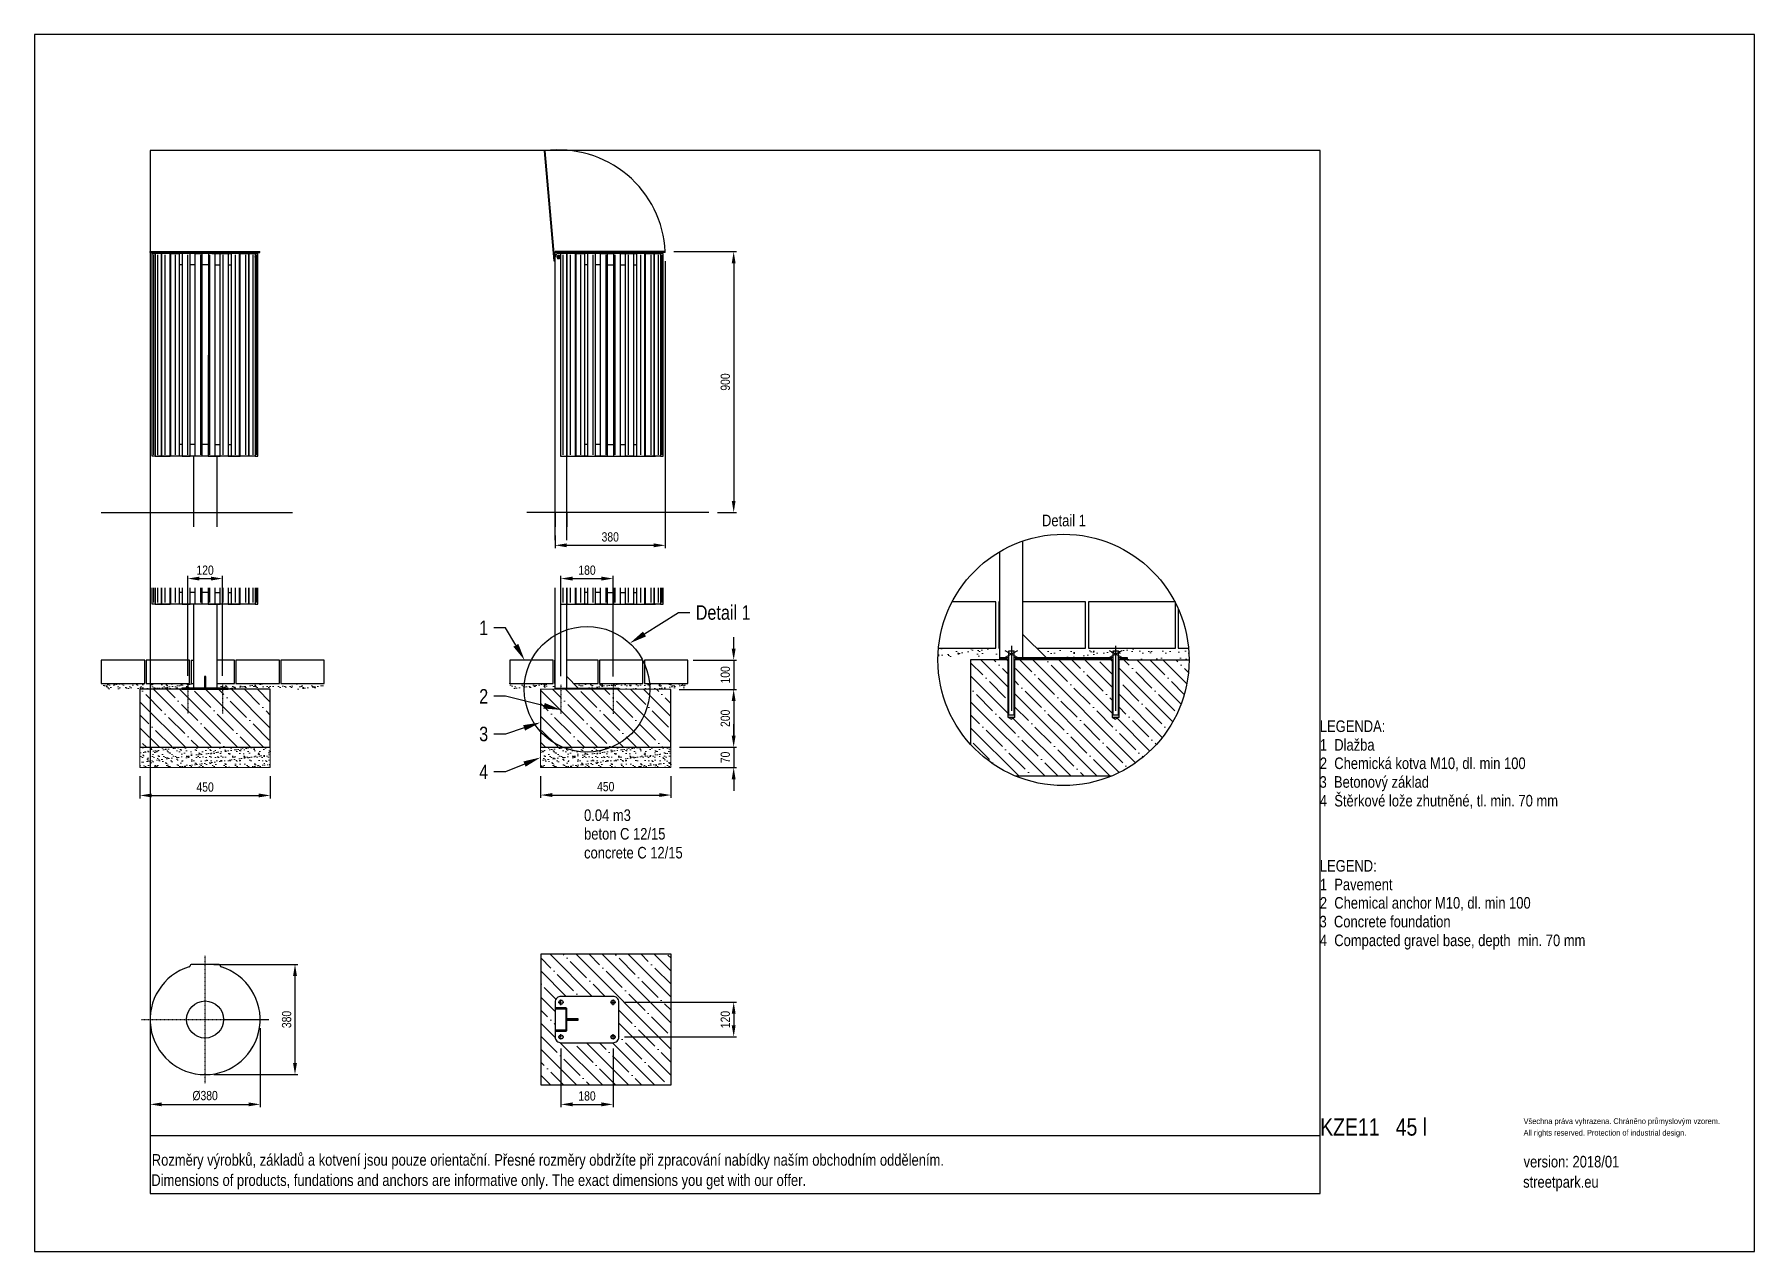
# Model space of a CAD drawing. Header units: millimetres. Extents: x 5064 to 11004, y 3085 to 7285.
import ezdxf
from ezdxf import colors
from ezdxf.entities.mleader import LeaderData, LeaderLine
from ezdxf.lldxf.tags import DXFTag
from ezdxf.math import Vec2, Vec3

# ---------------------------------------------------------------- set-up
doc = ezdxf.new("R2010")
doc.units = ezdxf.units.MM
doc.header["$LTSCALE"] = 0.3
doc.linetypes.add('DashDot', pattern=[15, 9, -3, 0, -3])
doc.layers.add('Nekreslit', color=6, linetype='Continuous', plot=False)
doc.layers.add('SRAFY', color=251, linetype='Continuous', lineweight=13)
doc.styles.add('SEACAD_Arial', font='arial.ttf', dxfattribs={"width": 0.8})
tags = doc.linetypes.add('HIDDEN2', pattern=[4.7625, 3.175, -1.5875]).pattern_tags.tags
tags[6:7] = [DXFTag(74, 4), DXFTag(75, 0), DXFTag(340, '0'), DXFTag(46, 0.0), DXFTag(50, 0.0), DXFTag(44, 0.0), DXFTag(45, 0.0)]
tags[4:5] = [DXFTag(74, 4), DXFTag(75, 0), DXFTag(340, '0'), DXFTag(46, 0.0), DXFTag(50, 0.0), DXFTag(44, 0.0), DXFTag(45, 0.0)]
doc.dimstyles.new('ISO-25', dxfattribs={"dimtxt": 1.6, "dimasz": 2, "dimexe": 0.5, "dimexo": 1.5, "dimtad": 1, "dimdec": 0, "dimtxsty": 'SEACAD_Arial', "dimcen": 2, "dimadec": 0, "dimazin": 0, "dimtfac": 1, "dimtdec": 0, "dimtmove": 0, "dimatfit": 3, "dimfxl": 1, "dimarcsym": 0})
pattern_1 = [(45, (-3738.8033, 1752.1435), (-2.245064, 2.245064), [])]

msp = doc.modelspace()

# ---------------------------------------------------------------- texts
at = {"style": 'SEACAD_Arial', "width": 0.8}
for s, height, p in [('LEGENDA:', 40, (9503.3, 4878.1)), ('1  Dlažba', 40, (9503.3, 4813.8)), ('2  Chemická kotva M10, dl. min 100', 40, (9503.3, 4750.3)), ('3  Betonový základ', 40, (9502.2, 4685.8)), ('4  Štěrkové lože zhutněné, tl. min. 70 mm', 40, (9503.3, 4621.1)), ('0.04 m3', 40, (6962.5, 4571.1)), ('beton C 12/15', 40, (6962.5, 4506.8)), ('concrete C 12/15', 40, (6962.5, 4441.7)), ('LEGEND:', 40, (9503.3, 4396.4)), ('1  Pavement', 40, (9503.3, 4332.1)), ('2  Chemical anchor M10, dl. min 100', 40, (9503.3, 4268.6)), ('3  Concrete foundation', 40, (9502.2, 4204)), ('4  Compacted gravel base, depth  min. 70 mm', 40, (9503.3, 4139.3)), ('KZE11   45 l', 60, (9504.4, 3485.3)), ('Všechna práva vyhrazena. Chráněno průmyslovým vzorem.', 20, (10206.7, 3525.3)), ('All rights reserved. Protection of industrial design.', 20, (10206.7, 3485.3)), ('Rozměry výrobků, základů a kotvení jsou pouze orientační. Přesné rozměry obdržíte při zpracování nabídky naším obchodním oddělením.', 39.9982, (5469.8, 3381.6)), ('version: 2018/01', 40, (10206.7, 3375.5)), ('Dimensions of products, fundations and anchors are informative only. The exact dimensions you get with our offer.', 39.9982, (5468.2, 3311.7)), ('streetpark.eu', 40, (10205.1, 3305.6))]:
    msp.add_text(s, height=height, dxfattribs=at).set_placement(p)
at = {"insert": (8543.8, 5628.1), "char_height": 40, "attachment_point": 1, "style": 'SEACAD_Arial'}
msp.add_mtext_dynamic_manual_height_columns('Detail 1', width=226.121, gutter_width=200, heights=[0], dxfattribs=at)

# ---------------------------------------------------------------- blocks, each defined once
blk = doc.blocks.new('*D135')
at = {"color": 0, "lineweight": -2, "transparency": 16777216}
for p, q in [((5428.9, 4725.6), (5428.9, 4649.2)), ((5878.9, 4725.5), (5878.9, 4649.2)), ((5468.9, 4659.2), (5838.9, 4659.2))]:
    blk.add_line(p, q, dxfattribs=at)
at = {"color": 0, "transparency": 16777216}
for points in [[(5468.9, 4665.9), (5468.9, 4652.5), (5428.9, 4659.2)], [(5838.9, 4665.9), (5838.9, 4652.5), (5878.9, 4659.2)]]:
    blk.add_solid(points, dxfattribs=at)
at = {"layer": 'Defpoints', "color": 0, "transparency": 16777216}
for p in [(5428.9, 4755.6), (5878.9, 4755.5), (5878.9, 4659.2)]:
    blk.add_point(p, dxfattribs=at)
at = {"color": 0, "transparency": 16777216, "insert": (5653.9, 4688), "char_height": 32, "attachment_point": 5, "style": 'SEACAD_Arial'}
blk.add_mtext('450', dxfattribs=at)
blk = doc.blocks.new('*D133')
at = {"color": 0, "lineweight": -2, "transparency": 16777216}
for p, q in [((7242.9, 6502.8), (7242.9, 5512.3)), ((6862.6, 5555.8), (6862.6, 5512.3)), ((7202.9, 5522.3), (6902.6, 5522.3))]:
    blk.add_line(p, q, dxfattribs=at)
at = {"color": 0, "transparency": 16777216}
for points in [[(6902.6, 5529), (6902.6, 5515.7), (6862.6, 5522.3)], [(7202.9, 5529), (7202.9, 5515.7), (7242.9, 5522.3)]]:
    blk.add_solid(points, dxfattribs=at)
at = {"layer": 'Defpoints', "color": 0, "transparency": 16777216}
for p in [(7242.9, 6532.8), (6862.6, 5585.8), (6862.6, 5522.3)]:
    blk.add_point(p, dxfattribs=at)
at = {"color": 0, "transparency": 16777216, "insert": (7052.8, 5551.2), "char_height": 32, "attachment_point": 5, "style": 'SEACAD_Arial'}
blk.add_mtext('380', dxfattribs=at)
blk = doc.blocks.new('*D161')
at = {"color": 0, "lineweight": -2, "transparency": 16777216}
for p, q in [((7479.1, 5165.7), (7479.1, 5205.7)), ((7338.8, 5125.7), (7489.1, 5125.7)), ((7479.1, 5125.7), (7479.1, 5025.4)), ((7291.4, 5025.4), (7489.1, 5025.4)), ((7479.1, 4985.4), (7479.1, 4945.4))]:
    blk.add_line(p, q, dxfattribs=at)
at = {"color": 0, "transparency": 16777216}
for points in [[(7472.4, 5165.7), (7485.7, 5165.7), (7479.1, 5125.7)], [(7472.4, 4985.4), (7485.7, 4985.4), (7479.1, 5025.4)]]:
    blk.add_solid(points, dxfattribs=at)
at = {"layer": 'Defpoints', "color": 0, "transparency": 16777216}
for p in [(7308.8, 5125.7), (7261.4, 5025.4), (7479.1, 5025.4)]:
    blk.add_point(p, dxfattribs=at)
at = {"color": 0, "transparency": 16777216, "insert": (7450.2, 5075.5), "char_height": 32, "attachment_point": 5, "rotation": 90, "style": 'SEACAD_Arial'}
blk.add_mtext('100', dxfattribs=at)
blk = doc.blocks.new('*D162')
at = {"color": 0, "lineweight": -2, "transparency": 16777216}
for p, q in [((7292.4, 5025.4), (7489.1, 5025.4)), ((7479.1, 4985.4), (7479.1, 4865.4)), ((7292.4, 4825.4), (7489.1, 4825.4))]:
    blk.add_line(p, q, dxfattribs=at)
at = {"color": 0, "transparency": 16777216}
for points in [[(7472.4, 4985.4), (7485.7, 4985.4), (7479.1, 5025.4)], [(7472.4, 4865.4), (7485.7, 4865.4), (7479.1, 4825.4)]]:
    blk.add_solid(points, dxfattribs=at)
at = {"layer": 'Defpoints', "color": 0, "transparency": 16777216}
for p in [(7262.4, 5025.4), (7262.4, 4825.4), (7479.1, 4825.4)]:
    blk.add_point(p, dxfattribs=at)
at = {"color": 0, "transparency": 16777216, "insert": (7450.2, 4925.4), "char_height": 32, "attachment_point": 5, "rotation": 90, "style": 'SEACAD_Arial'}
blk.add_mtext('200', dxfattribs=at)
blk = doc.blocks.new('*D163')
at = {"color": 0, "lineweight": -2, "transparency": 16777216}
for p, q in [((7479.1, 4865.4), (7479.1, 4905.4)), ((7292.4, 4825.4), (7489.1, 4825.4)), ((7479.1, 4825.4), (7479.1, 4755.4)), ((7292.4, 4755.4), (7489.1, 4755.4)), ((7479.1, 4715.4), (7479.1, 4675.4))]:
    blk.add_line(p, q, dxfattribs=at)
at = {"color": 0, "transparency": 16777216}
for points in [[(7472.4, 4865.4), (7485.7, 4865.4), (7479.1, 4825.4)], [(7472.4, 4715.4), (7485.7, 4715.4), (7479.1, 4755.4)]]:
    blk.add_solid(points, dxfattribs=at)
at = {"layer": 'Defpoints', "color": 0, "transparency": 16777216}
for p in [(7262.4, 4825.4), (7262.4, 4755.4), (7479.1, 4755.4)]:
    blk.add_point(p, dxfattribs=at)
at = {"color": 0, "transparency": 16777216, "insert": (7450.2, 4790.4), "char_height": 32, "attachment_point": 5, "rotation": 90, "style": 'SEACAD_Arial'}
blk.add_mtext('70', dxfattribs=at)
blk = doc.blocks.new('*D164')
at = {"color": 0, "lineweight": -2, "transparency": 16777216}
for p, q in [((5593.9, 5071.9), (5593.9, 5417.6)), ((5633.9, 5407.6), (5673.9, 5407.6)), ((5713.9, 5071.9), (5713.9, 5417.6))]:
    blk.add_line(p, q, dxfattribs=at)
at = {"color": 0, "transparency": 16777216}
for points in [[(5633.9, 5414.2), (5633.9, 5400.9), (5593.9, 5407.6)], [(5673.9, 5414.2), (5673.9, 5400.9), (5713.9, 5407.6)]]:
    blk.add_solid(points, dxfattribs=at)
at = {"layer": 'Defpoints', "color": 0, "transparency": 16777216}
for p in [(5713.9, 5407.6), (5593.9, 5041.9), (5713.9, 5041.9)]:
    blk.add_point(p, dxfattribs=at)
at = {"color": 0, "transparency": 16777216, "insert": (5653.9, 5436.4), "char_height": 32, "attachment_point": 5, "style": 'SEACAD_Arial'}
blk.add_mtext('120', dxfattribs=at)
blk = doc.blocks.new('*D165')
at = {"color": 0, "lineweight": -2, "transparency": 16777216}
for p, q in [((6882.6, 5070.9), (6882.6, 5417.6)), ((6922.6, 5407.6), (7022.6, 5407.6)), ((7062.6, 5070), (7062.6, 5417.6))]:
    blk.add_line(p, q, dxfattribs=at)
at = {"color": 0, "transparency": 16777216}
for points in [[(6922.6, 5414.2), (6922.6, 5400.9), (6882.6, 5407.6)], [(7022.6, 5414.2), (7022.6, 5400.9), (7062.6, 5407.6)]]:
    blk.add_solid(points, dxfattribs=at)
at = {"layer": 'Defpoints', "color": 0, "transparency": 16777216}
for p in [(7062.6, 5407.6), (6882.6, 5040.9), (7062.6, 5040)]:
    blk.add_point(p, dxfattribs=at)
at = {"color": 0, "transparency": 16777216, "insert": (6972.6, 5436.4), "char_height": 32, "attachment_point": 5, "style": 'SEACAD_Arial'}
blk.add_mtext('180', dxfattribs=at)
blk = doc.blocks.new('*D166')
at = {"color": 0, "lineweight": -2, "transparency": 16777216}
for p, q in [((6812.3, 4725.4), (6812.3, 4650.6)), ((7262.4, 4725.4), (7262.4, 4650.6)), ((6852.3, 4660.6), (7222.4, 4660.6))]:
    blk.add_line(p, q, dxfattribs=at)
at = {"color": 0, "transparency": 16777216}
for points in [[(6852.3, 4667.3), (6852.3, 4654), (6812.3, 4660.6)], [(7222.4, 4667.3), (7222.4, 4654), (7262.4, 4660.6)]]:
    blk.add_solid(points, dxfattribs=at)
at = {"layer": 'Defpoints', "color": 0, "transparency": 16777216}
for p in [(6812.3, 4755.4), (7262.4, 4755.4), (7262.4, 4660.6)]:
    blk.add_point(p, dxfattribs=at)
at = {"color": 0, "transparency": 16777216, "insert": (7037.3, 4689.5), "char_height": 32, "attachment_point": 5, "style": 'SEACAD_Arial'}
blk.add_mtext('450', dxfattribs=at)
blk = doc.blocks.new('*D167')
at = {"color": 0, "lineweight": -2, "transparency": 16777216}
for p, q in [((5463.9, 3856), (5463.9, 3583.2)), ((5843.9, 3856), (5843.9, 3583.2)), ((5503.9, 3593.2), (5803.9, 3593.2))]:
    blk.add_line(p, q, dxfattribs=at)
at = {"color": 0, "transparency": 16777216}
for points in [[(5503.9, 3599.9), (5503.9, 3586.6), (5463.9, 3593.2)], [(5803.9, 3599.9), (5803.9, 3586.6), (5843.9, 3593.2)]]:
    blk.add_solid(points, dxfattribs=at)
at = {"layer": 'Defpoints', "color": 0, "transparency": 16777216}
for p in [(5463.9, 3886), (5843.9, 3886), (5843.9, 3593.2)]:
    blk.add_point(p, dxfattribs=at)
at = {"color": 0, "transparency": 16777216, "insert": (5653.9, 3623), "char_height": 32, "attachment_point": 5, "style": 'SEACAD_Arial'}
blk.add_mtext('%%c380', dxfattribs=at)
blk = doc.blocks.new('*D168')
at = {"color": 0, "lineweight": -2, "transparency": 16777216}
for p, q in [((5683.9, 4076.4), (5974.3, 4076.4)), ((5964.3, 3736), (5964.3, 4036.4)), ((5683.9, 3696), (5974.3, 3696))]:
    blk.add_line(p, q, dxfattribs=at)
at = {"color": 0, "transparency": 16777216}
for points in [[(5957.6, 4036.4), (5971, 4036.4), (5964.3, 4076.4)], [(5957.6, 3736), (5971, 3736), (5964.3, 3696)]]:
    blk.add_solid(points, dxfattribs=at)
at = {"layer": 'Defpoints', "color": 0, "transparency": 16777216}
for p in [(5653.9, 4076.4), (5964.3, 4076.4), (5653.9, 3696)]:
    blk.add_point(p, dxfattribs=at)
at = {"color": 0, "transparency": 16777216, "insert": (5935.4, 3886.2), "char_height": 32, "attachment_point": 5, "rotation": 90, "style": 'SEACAD_Arial'}
blk.add_mtext('380', dxfattribs=at)
blk = doc.blocks.new('*D169')
at = {"color": 0, "lineweight": -2, "transparency": 16777216}
for p, q in [((6882.6, 3786), (6882.6, 3583.2)), ((7062.6, 3786), (7062.6, 3583.2)), ((6922.6, 3593.2), (7022.6, 3593.2))]:
    blk.add_line(p, q, dxfattribs=at)
at = {"color": 0, "transparency": 16777216}
for points in [[(6922.6, 3599.9), (6922.6, 3586.6), (6882.6, 3593.2)], [(7022.6, 3599.9), (7022.6, 3586.6), (7062.6, 3593.2)]]:
    blk.add_solid(points, dxfattribs=at)
at = {"layer": 'Defpoints', "color": 0, "transparency": 16777216}
for p in [(6882.6, 3816), (7062.6, 3816), (7062.6, 3593.2)]:
    blk.add_point(p, dxfattribs=at)
at = {"color": 0, "transparency": 16777216, "insert": (6972.6, 3622.1), "char_height": 32, "attachment_point": 5, "style": 'SEACAD_Arial'}
blk.add_mtext('180', dxfattribs=at)
blk = doc.blocks.new('*D170')
at = {"color": 0, "lineweight": -2, "transparency": 16777216}
for p, q in [((7102.6, 3946), (7489.1, 3946)), ((7479.1, 3906), (7479.1, 3866)), ((7102.6, 3826), (7489.1, 3826))]:
    blk.add_line(p, q, dxfattribs=at)
at = {"color": 0, "transparency": 16777216}
for points in [[(7472.4, 3906), (7485.7, 3906), (7479.1, 3946)], [(7472.4, 3866), (7485.7, 3866), (7479.1, 3826)]]:
    blk.add_solid(points, dxfattribs=at)
at = {"layer": 'Defpoints', "color": 0, "transparency": 16777216}
for p in [(7072.6, 3946), (7072.6, 3826), (7479.1, 3826)]:
    blk.add_point(p, dxfattribs=at)
at = {"color": 0, "transparency": 16777216, "insert": (7450.2, 3886), "char_height": 32, "attachment_point": 5, "rotation": 90, "style": 'SEACAD_Arial'}
blk.add_mtext('120', dxfattribs=at)
blk = doc.blocks.new('*D171')
at = {"color": 0, "lineweight": -2, "transparency": 16777216}
for p, q in [((7272.9, 6535.8), (7489.1, 6535.8)), ((7479.1, 6495.8), (7479.1, 5675.8)), ((7422.8, 5635.8), (7489.1, 5635.8))]:
    blk.add_line(p, q, dxfattribs=at)
at = {"color": 0, "transparency": 16777216}
for points in [[(7472.4, 6495.8), (7485.7, 6495.8), (7479.1, 6535.8)], [(7472.4, 5675.8), (7485.7, 5675.8), (7479.1, 5635.8)]]:
    blk.add_solid(points, dxfattribs=at)
at = {"layer": 'Defpoints', "color": 0, "transparency": 16777216}
for p in [(7242.9, 6535.8), (7392.8, 5635.8), (7479.1, 5635.8)]:
    blk.add_point(p, dxfattribs=at)
at = {"color": 0, "transparency": 16777216, "insert": (7450.2, 6085.8), "char_height": 32, "attachment_point": 5, "rotation": 90, "style": 'SEACAD_Arial'}
blk.add_mtext('900', dxfattribs=at)

# ---------------------------------------------------------------- dimensions: what is measured, and where the dimension line sits
for base, p1, p2, picture, middle in [((7479.1, 5635.8), (7242.9, 6535.8), (7392.8, 5635.8), '*D171', (7450.2, 6085.8)), ((7479.1, 5025.4), (7308.8, 5125.7), (7261.4, 5025.4), '*D161', (7450.2, 5075.5)), ((7479.1, 4825.4), (7262.4, 5025.4), (7262.4, 4825.4), '*D162', (7450.2, 4925.4)), ((7479.1, 4755.4), (7262.4, 4825.4), (7262.4, 4755.4), '*D163', (7450.2, 4790.4)), ((5964.3, 4076.4), (5653.9, 3696), (5653.9, 4076.4), '*D168', (5935.4, 3886.2)), ((7479.1, 3826), (7072.6, 3946), (7072.6, 3826), '*D170', (7450.2, 3886))]:
    dim = msp.add_linear_dim(base=base, p1=p1, p2=p2, angle=90, dimstyle='ISO-25')
    dim.commit()
    dim.dimension.update_dxf_attribs({"geometry": picture, "text_midpoint": middle})
dim = msp.add_linear_dim(base=(6862.6, 5522.3), p1=(7242.9, 6532.8), p2=(6862.6, 5585.8), angle=180, dimstyle='ISO-25', override={"dimrnd": 10})
dim.commit()
dim.dimension.update_dxf_attribs({"geometry": '*D133', "text_midpoint": (7052.8, 5551.2)})
for base, p1, p2, picture, middle in [((5713.9, 5407.6), (5593.9, 5041.9), (5713.9, 5041.9), '*D164', (5653.9, 5436.4)), ((7062.6, 5407.6), (6882.6, 5040.9), (7062.6, 5040), '*D165', (6972.6, 5436.4)), ((7062.6, 3593.2), (6882.6, 3816), (7062.6, 3816), '*D169', (6972.6, 3622.1))]:
    dim = msp.add_linear_dim(base=base, p1=p1, p2=p2, dimstyle='ISO-25')
    dim.commit()
    dim.dimension.update_dxf_attribs({"geometry": picture, "text_midpoint": middle})
for base, p1, p2, override, picture, middle in [((5878.9, 4659.2), (5428.9, 4755.6), (5878.9, 4755.5), {"dimscale": 0, "dimrnd": 10}, '*D135', (5653.9, 4688)), ((7262.4, 4660.6), (6812.3, 4755.4), (7262.4, 4755.4), {"dimscale": 0, "dimrnd": 10}, '*D166', (7037.3, 4689.5)), ((5843.9, 3593.2), (5463.9, 3886), (5843.9, 3886), {"dimpost": '%%c<>'}, '*D167', (5653.9, 3623))]:
    dim = msp.add_linear_dim(base=base, p1=p1, p2=p2, dimstyle='ISO-25', override=override)
    dim.commit()
    dim.dimension.update_dxf_attribs({"geometry": picture, "text_midpoint": middle})

# ---------------------------------------------------------------- hatches: boundary and pattern name
at = {"layer": 'SRAFY'}
h = msp.add_hatch(dxfattribs=at)
h.set_pattern_fill('AR-SAND', color=256)
h.set_pattern_definition([(37.5, (-5327.154, -4924.42), (-1.60003, 48.94132), [0, -38.608, 0, -43.18, 0, -41.275]), (7.5, (-5327.154, -4924.42), (44.95233, 71.6825), [0, -20.828, 0, -34.798, 0, -13.335]), (327.5, (-5358.396, -4924.42), (79.09924, 0.14372), [0, -12.7, 0, -45.72, 0, -59.69]), (317.5, (-5358.396, -4924.42), (76.35565, 22.29293), [0, -6.35, 0, -29.972, 0, -34.29])])
h.paths.add_polyline_path([(8398, 5166.9), (8186.2, 5167.5), (8184.3, 5127), (8321.4, 5127.1), (8398, 5127), (8398, 5135)])
h.paths.add_polyline_path([(9049.8, 5166.9), (8526.1, 5166.9), (8558, 5135), (8838.3, 5135), (8838, 5127), (9051.7, 5126.5), (9051.7, 5128.6)])
h = msp.add_hatch(dxfattribs=at)
h.set_pattern_fill('ANSI35', color=256, scale=10, angle=90)
h.set_pattern_definition([(135, (-3738.803, 1752.143), (-44.90128, -44.90128), []), (135, (-3738.803, 1797.045), (-44.90128, -44.90128), [79.375, -15.875, 0, -15.875])])
h.paths.add_polyline_path([(9051.7, 5127), (8838, 5127), (8812, 5127), (8812, 5127), (8810, 4929.8), (8798, 4922.8), (8786, 4929.8), (8786, 5127), (8784, 5127), (8452, 5127), (8452, 5127), (8450, 4929.8), (8438, 4922.8), (8426, 4929.8), (8426, 5127), (8424, 5127), (8398, 5127), (8297.4, 5127), (8297.4, 4834.9, 0.110187), (8451.9, 4726.4), (8784, 4726.4, 0.303278)])
h = msp.add_hatch(dxfattribs=at)
h.set_pattern_fill('ANSI31', color=256)
h.set_pattern_definition(pattern_1)
h.paths.add_polyline_path([(8424, 5135), (8398, 5135), (8398, 5127), (8424, 5127)])
h = msp.add_hatch(dxfattribs=at)
h.set_pattern_fill('ANSI31', color=256)
h.set_pattern_definition(pattern_1)
h.paths.add_polyline_path([(8784, 5135), (8452, 5135), (8452, 5127), (8784, 5127)])
h = msp.add_hatch(dxfattribs=at)
h.set_pattern_fill('ANSI31', color=256)
h.set_pattern_definition(pattern_1)
h.paths.add_polyline_path([(8838, 5135), (8812, 5135), (8812, 5127), (8838, 5127)])
h = msp.add_hatch(dxfattribs=at)
h.set_pattern_fill('AR-SAND', color=256, scale=0.5)
h.set_pattern_definition([(37.5, (0, -35.08), (-0.800016, 24.47066), [0, -19.304, 0, -21.59, 0, -20.6375]), (7.5, (0, -35.08), (22.47616, 35.84126), [0, -10.414, 0, -17.399, 0, -6.6675]), (327.5, (-15.62, -35.08), (39.54962, 0.07186), [0, -6.35, 0, -22.86, 0, -29.845]), (317.5, (-15.62, -35.08), (38.17782, 11.14647), [0, -3.175, 0, -14.986, 0, -17.145])])
h.paths.add_polyline_path([(6065.4, 5045.7), (5693.9, 5045.7), (5693.9, 5029.7), (5733.9, 5029.7), (5733.9, 5025.6), (5819.5, 5025.5), (6065.4, 5026.5)])
h.paths.add_polyline_path([(5613.9, 5045.7), (5295.4, 5045.7), (5295.4, 5026.8), (5419.4, 5025.8), (5573.8, 5025.7), (5573.8, 5029.7), (5613.9, 5029.7)])
h = msp.add_hatch(dxfattribs=at)
h.set_pattern_fill('ANSI35', color=256, scale=10, angle=90)
h.set_pattern_definition([(135, (49.46, -234.96), (-44.9013, -44.9013), []), (135, (49.46, -190.06), (-44.9013, -44.9013), [79.375, -15.875, 0, -15.875])])
h.paths.add_polyline_path([(5878.9, 5025.5), (5428.7, 5025.8), (5428.7, 4825.5), (5878.9, 4825.5)])
h = msp.add_hatch(dxfattribs=at)
h.set_pattern_fill('AR-SAND', color=256, scale=0.5)
h.paths.add_polyline_path([(6862.6, 5045.7), (6705.8, 5045.7), (6705.8, 5025.7), (6824.3, 5025.7), (6862.6, 5025.7), (6862.6, 5029.7)])
h.paths.add_polyline_path([(7321, 5045.7), (6926.6, 5045.7), (6942.6, 5029.7), (7082.7, 5029.7), (7082.6, 5025.7), (7249.4, 5026.5), (7321, 5026.5)])
h = msp.add_hatch(dxfattribs=at)
h.set_pattern_fill('ANSI35', color=256, scale=10, angle=90)
h.set_pattern_definition([(135, (1382.92, -235.05), (-44.9013, -44.9013), []), (135, (1382.92, -190.15), (-44.9013, -44.9013), [79.375, -15.875, 0, -15.875])])
h.paths.add_polyline_path([(7262.4, 5025.4), (6812.3, 5025.7), (6812.3, 4825.4), (7262.4, 4825.4)])
h = msp.add_hatch(dxfattribs=at)
h.set_pattern_fill('AR-SAND', color=256, scale=0.5)
h.set_pattern_definition([(37.5, (90.424, -434.592), (-0.800016, 24.47066), [0, -19.304, 0, -21.59, 0, -20.6375]), (7.5, (90.424, -434.592), (22.47616, 35.84126), [0, -10.414, 0, -17.399, 0, -6.6675]), (327.5, (74.803, -434.592), (39.54962, 0.07186), [0, -6.35, 0, -22.86, 0, -29.845]), (317.5, (74.803, -434.592), (38.17782, 11.14647), [0, -3.175, 0, -14.986, 0, -17.145])])
h.paths.add_polyline_path([(5878.9, 4755.5), (5878.9, 4825.5), (5428.9, 4825.5), (5428.9, 4755.5)])
h = msp.add_hatch(dxfattribs=at)
h.set_pattern_fill('AR-SAND', color=256, scale=0.5)
h.set_pattern_definition([(37.5, (1423.885, -434.68), (-0.800016, 24.47066), [0, -19.304, 0, -21.59, 0, -20.6375]), (7.5, (1423.885, -434.68), (22.47616, 35.84126), [0, -10.414, 0, -17.399, 0, -6.6675]), (327.5, (1408.264, -434.68), (39.54962, 0.07186), [0, -6.35, 0, -22.86, 0, -29.845]), (317.5, (1408.264, -434.68), (38.17782, 11.14647), [0, -3.175, 0, -14.986, 0, -17.145])])
h.paths.add_polyline_path([(7262.4, 4755.4), (7262.4, 4825.4), (6812.3, 4825.4), (6812.3, 4755.4)])
h = msp.add_hatch(dxfattribs=at)
h.set_pattern_fill('ANSI35', color=256, scale=10, angle=90)
h.paths.add_polyline_path([(7262.7, 4111), (6812.7, 4111), (6812.7, 3661), (7262.7, 3661)])
h.paths.add_polyline_path([(7062.6, 3966, -0.414214), (7082.6, 3946), (7082.6, 3826, -0.414214), (7062.6, 3806), (6882.6, 3806, -0.414214), (6862.6, 3826), (6862.6, 3946, -0.414214), (6882.6, 3966)], flags=16)
h.paths.add_polyline_path([(7069.6, 3946, -1), (7055.6, 3946, -1)], flags=0)
h.paths.add_polyline_path([(6889.6, 3946, -1), (6875.6, 3946, -1)], flags=0)
h.paths.add_polyline_path([(6902.6, 3923), (6902.6, 3888), (6942.6, 3888), (6942.6, 3884), (6902.6, 3884), (6902.6, 3849, -0.414214), (6899.6, 3846), (6862.6, 3846), (6862.6, 3849), (6898.6, 3849, 0.414214), (6899.6, 3850), (6899.6, 3922, 0.414214), (6898.6, 3923), (6862.6, 3923), (6862.6, 3926), (6899.6, 3926, -0.414214)], flags=0)
h.paths.add_polyline_path([(7069.6, 3826, -1), (7055.6, 3826, -1)], flags=0)
h.paths.add_polyline_path([(6889.6, 3826, -1), (6875.6, 3826, -1)], flags=0)
h = msp.add_hatch(dxfattribs=at)
h.set_pattern_fill('ANSI31', color=256, angle=180, style=0)
h.set_pattern_definition([(225, (20161.2945, 9249.9177), (2.245064, -2.245064), [])])
h.paths.add_polyline_path([(6862.6, 3846), (6899.6, 3846, 0.414214), (6902.6, 3849), (6902.6, 3923, 0.414214), (6899.6, 3926), (6862.6, 3926), (6862.6, 3923), (6898.6, 3923, -0.414214), (6899.6, 3922), (6899.6, 3850, -0.414214), (6898.6, 3849), (6862.6, 3849)])
h.paths.add_polyline_path([(6902.6, 3884), (6942.6, 3884), (6942.6, 3888), (6902.6, 3888)])

# ---------------------------------------------------------------- linework, layer by layer
at = {"linetype": 'HIDDEN2'}
for p, q in [((6824.5, 6883.2), (6827.5, 6883.5)), ((6824.5, 6883.2), (6857.7, 6504.3)), ((6827.5, 6883.5), (6860.7, 6504.6)), ((6857.7, 6504.3), (6860.7, 6504.6)), ((8426, 5127), (8426, 4929.8)), ((8450, 4929.8), (8450, 5126.9)), ((8786, 5127), (8786, 4929.8)), ((8810, 4929.8), (8810, 5127)), ((8428, 4937.4), (8429.6, 4935.8)), ((8428, 4937.4), (8448, 4937.4)), ((8438, 4935.8), (8429.6, 4935.8)), ((8446.4, 4935.8), (8438, 4935.8)), ((8446.4, 4935.8), (8448, 4937.4)), ((8788, 4937.4), (8789.6, 4935.8)), ((8788, 4937.4), (8808, 4937.4)), ((8798, 4935.8), (8789.6, 4935.8)), ((8806.4, 4935.8), (8798, 4935.8)), ((8806.4, 4935.8), (8808, 4937.4))]:
    msp.add_line(p, q, dxfattribs=at)
for p, q in [((5464.4, 6535.8), (5843.3, 6535.8)), ((5464.4, 6532.8), (5464.4, 6535.8)), ((5464.4, 6532.8), (5464.4, 6535.8)), ((5843.3, 6532.8), (5843.3, 6535.8)), ((7242.9, 6535.8), (6862.6, 6535.8)), ((6862.6, 6517.8), (6862.6, 6535.8)), ((7242.9, 6532.8), (7242.9, 6535.8)), ((7242.9, 6532.8), (7242.9, 6535.8)), ((5464.4, 6532.8), (5843.3, 6532.8)), ((5475.9, 6524.8), (5475.9, 5834.8)), ((5489.4, 6524.8), (5489.4, 5834.8)), ((5514.7, 6524.8), (5514.7, 5834.8)), ((5535, 6529.8), (5532.8, 6529.8)), ((5535, 6489.8), (5532.8, 6489.8)), ((5550.2, 6524.8), (5550.2, 5834.8)), ((5574.7, 6529.8), (5564.3, 6529.8)), ((5574.7, 6489.8), (5564.3, 6489.8)), ((5592.7, 6524.8), (5592.7, 5834.8)), ((5619.6, 6529.8), (5601.8, 6529.8)), ((5619.6, 6489.8), (5601.8, 6489.8)), ((5638.5, 6524.8), (5638.5, 5834.8)), ((5664.9, 6529.8), (5642.9, 6529.8)), ((5664.9, 6489.8), (5642.9, 6489.8)), ((5669.3, 6524.8), (5669.3, 5834.8)), ((5688.2, 6529.8), (5705.9, 6529.8)), ((5688.2, 6489.8), (5705.9, 6489.8)), ((5715, 6524.8), (5715, 5834.8)), ((5733, 6529.8), (5743.5, 6529.8)), ((5733, 6489.8), (5743.5, 6489.8)), ((5757.5, 6524.8), (5757.5, 5834.8)), ((5772.7, 6529.8), (5775, 6529.8)), ((5772.7, 6489.8), (5775, 6489.8)), ((5793.1, 6524.8), (5793.1, 5834.8)), ((5804.8, 6529.8), (5832.8, 6529.8)), ((5818.4, 6524.8), (5818.4, 5834.8)), ((5831.9, 6524.8), (5831.9, 5834.8)), ((7242.9, 6532.8), (6862.6, 6532.8)), ((6862.6, 5539.8), (6862.6, 6517.8)), ((6881.6, 6517.8), (6867.6, 6517.8)), ((6902.6, 6529.8), (6874.6, 6529.8)), ((6874.6, 6524.8), (6874.6, 6510.8)), ((6886.6, 6532.8), (6886.6, 6529.8)), ((6889, 6524.8), (6889, 5834.8)), ((6914.3, 6524.8), (6914.3, 5834.8)), ((6934.6, 6529.8), (6932.4, 6529.8)), ((6934.6, 6489.8), (6932.4, 6489.8)), ((6949.8, 6524.8), (6949.8, 5834.8)), ((6974.4, 6529.8), (6963.9, 6529.8)), ((6974.4, 6489.8), (6963.9, 6489.8)), ((6992.4, 6524.8), (6992.4, 5834.8)), ((7019.2, 6529.8), (7001.4, 6529.8)), ((7019.2, 6489.8), (7001.4, 6489.8)), ((7038.1, 6524.8), (7038.1, 5834.8)), ((7042.5, 6529.8), (7064.5, 6529.8)), ((7042.5, 6489.8), (7064.5, 6489.8)), ((7068.9, 6524.8), (7068.9, 5834.8)), ((7087.8, 6529.8), (7105.5, 6529.8)), ((7087.8, 6489.8), (7105.5, 6489.8)), ((7114.6, 6524.8), (7114.6, 5834.8)), ((7132.6, 6529.8), (7143.1, 6529.8)), ((7132.6, 6489.8), (7143.1, 6489.8)), ((7157.1, 6524.8), (7157.1, 5834.8)), ((7172.4, 6529.8), (7174.6, 6529.8)), ((7172.4, 6489.8), (7174.6, 6489.8)), ((7192.7, 6524.8), (7192.7, 5834.8)), ((7218, 6524.8), (7218, 5834.8)), ((7231.5, 6524.8), (7231.5, 5834.8)), ((5794.8, 5829.8), (5487.9, 5829.8)), ((5535, 5869.8), (5532.8, 5869.8)), ((5535, 5869.8), (5532.8, 5869.8)), ((5535, 5829.8), (5532.8, 5829.8)), ((5535, 5829.8), (5532.8, 5829.8)), ((5574.7, 5869.8), (5564.3, 5869.8)), ((5574.7, 5869.8), (5564.3, 5869.8)), ((5574.7, 5829.8), (5564.3, 5829.8)), ((5574.7, 5829.8), (5564.3, 5829.8)), ((5619.6, 5869.8), (5601.8, 5869.8)), ((5619.6, 5869.8), (5601.8, 5869.8)), ((5619.6, 5829.8), (5601.8, 5829.8)), ((5619.6, 5829.8), (5601.8, 5829.8)), ((5613.9, 5829.8), (5613.9, 5635.8)), ((5664.9, 5869.8), (5642.9, 5869.8)), ((5664.9, 5869.8), (5642.9, 5869.8)), ((5664.9, 5829.8), (5642.9, 5829.8)), ((5664.9, 5829.8), (5642.9, 5829.8)), ((5688.2, 5869.8), (5705.9, 5869.8)), ((5688.2, 5869.8), (5705.9, 5869.8)), ((5688.2, 5829.8), (5705.9, 5829.8)), ((5688.2, 5829.8), (5705.9, 5829.8)), ((5693.9, 5829.8), (5693.9, 5635.8)), ((5733, 5869.8), (5743.5, 5869.8)), ((5733, 5869.8), (5743.5, 5869.8)), ((5733, 5829.8), (5743.5, 5829.8)), ((5733, 5829.8), (5743.5, 5829.8)), ((5772.7, 5869.8), (5775, 5869.8)), ((5772.7, 5869.8), (5775, 5869.8)), ((5772.7, 5829.8), (5775, 5829.8)), ((5772.7, 5829.8), (5775, 5829.8)), ((6902, 5829.8), (7208.9, 5829.8)), ((6902.6, 5635.8), (6902.6, 5829.8)), ((6902.6, 5539.8), (6902.6, 5829.8)), ((6934.6, 5869.8), (6932.4, 5869.8)), ((6934.6, 5869.8), (6932.4, 5869.8)), ((6934.6, 5829.8), (6932.4, 5829.8)), ((6934.6, 5829.8), (6932.4, 5829.8)), ((6974.4, 5869.8), (6963.9, 5869.8)), ((6974.4, 5869.8), (6963.9, 5869.8)), ((6974.4, 5829.8), (6963.9, 5829.8)), ((6974.4, 5829.8), (6963.9, 5829.8)), ((7019.2, 5869.8), (7001.4, 5869.8)), ((7019.2, 5869.8), (7001.4, 5869.8)), ((7019.2, 5829.8), (7001.4, 5829.8)), ((7019.2, 5829.8), (7001.4, 5829.8)), ((7042.5, 5869.8), (7064.5, 5869.8)), ((7042.5, 5869.8), (7064.5, 5869.8)), ((7042.5, 5829.8), (7064.5, 5829.8)), ((7042.5, 5829.8), (7064.5, 5829.8)), ((7087.8, 5869.8), (7105.5, 5869.8)), ((7087.8, 5869.8), (7105.5, 5869.8)), ((7087.8, 5829.8), (7105.5, 5829.8)), ((7087.8, 5829.8), (7105.5, 5829.8)), ((7132.6, 5869.8), (7143.1, 5869.8)), ((7132.6, 5869.8), (7143.1, 5869.8)), ((7132.6, 5829.8), (7143.1, 5829.8)), ((7132.6, 5829.8), (7143.1, 5829.8)), ((7172.4, 5869.8), (7174.6, 5869.8)), ((7172.4, 5869.8), (7174.6, 5869.8)), ((7172.4, 5829.8), (7174.6, 5829.8)), ((7172.4, 5829.8), (7174.6, 5829.8)), ((5613.9, 5635.8), (5693.9, 5635.8)), ((5613.9, 5635.8), (5613.9, 5585.8)), ((5693.9, 5635.8), (5693.9, 5585.8)), ((6902.6, 5635.8), (6862.6, 5635.8)), ((6862.6, 5635.8), (6862.6, 5585.8)), ((6902.6, 5635.8), (6902.6, 5585.8)), ((8478, 5135), (8478, 5537.5)), ((8398, 5135), (8398, 5500.7)), ((5475.9, 5375.7), (5475.9, 5324.7)), ((5489.4, 5375.7), (5489.4, 5324.7)), ((5514.7, 5375.7), (5514.7, 5324.7)), ((5535, 5359.7), (5532.8, 5359.7)), ((5550.2, 5375.7), (5550.2, 5324.7)), ((5574.7, 5359.7), (5564.3, 5359.7)), ((5592.7, 5375.7), (5592.7, 5324.7)), ((5619.6, 5359.7), (5601.8, 5359.7)), ((5638.5, 5375.7), (5638.5, 5324.7)), ((5664.9, 5359.7), (5642.9, 5359.7)), ((5669.3, 5375.7), (5669.3, 5324.7)), ((5688.2, 5359.7), (5705.9, 5359.7)), ((5715, 5375.7), (5715, 5324.7)), ((5733, 5359.7), (5743.5, 5359.7)), ((5757.5, 5375.7), (5757.5, 5324.7)), ((5772.7, 5359.7), (5775, 5359.7)), ((5793.1, 5375.7), (5793.1, 5324.7)), ((5818.4, 5375.7), (5818.4, 5324.7)), ((5831.9, 5375.7), (5831.9, 5324.7)), ((6862.6, 5029.7), (6862.6, 5375.7)), ((6889, 5375.7), (6889, 5324.7)), ((6914.3, 5375.7), (6914.3, 5324.7)), ((6934.6, 5359.7), (6932.4, 5359.7)), ((6949.8, 5375.7), (6949.8, 5324.7)), ((6974.4, 5359.7), (6963.9, 5359.7)), ((6992.4, 5375.7), (6992.4, 5324.7)), ((7019.2, 5359.7), (7001.4, 5359.7)), ((7038.1, 5375.7), (7038.1, 5324.7)), ((7042.5, 5359.7), (7064.5, 5359.7)), ((7068.9, 5375.7), (7068.9, 5324.7)), ((7087.8, 5359.7), (7105.5, 5359.7)), ((7114.6, 5375.7), (7114.6, 5324.7)), ((7132.6, 5359.7), (7143.1, 5359.7)), ((7157.1, 5375.7), (7157.1, 5324.7)), ((7172.3, 5359.7), (7174.6, 5359.7)), ((7192.7, 5375.7), (7192.7, 5324.7)), ((7218, 5375.7), (7218, 5324.7)), ((7231.5, 5375.7), (7231.5, 5324.7)), ((5794.8, 5319.7), (5487.9, 5319.7)), ((5535, 5319.7), (5532.8, 5319.7)), ((5574.7, 5319.7), (5564.3, 5319.7)), ((5619.6, 5319.7), (5601.8, 5319.7)), ((5613.9, 5319.7), (5613.9, 5029.7)), ((5664.9, 5319.7), (5642.9, 5319.7)), ((5688.2, 5319.7), (5705.9, 5319.7)), ((5693.9, 5319.7), (5693.9, 5029.7)), ((5733, 5319.7), (5743.5, 5319.7)), ((5772.7, 5319.7), (5775, 5319.7)), ((6902, 5319.7), (7208.9, 5319.7)), ((6902.6, 5029.7), (6902.6, 5319.7)), ((6934.6, 5319.7), (6932.4, 5319.7)), ((6974.4, 5319.7), (6963.9, 5319.7)), ((7019.2, 5319.7), (7001.4, 5319.7)), ((7042.5, 5319.7), (7064.5, 5319.7)), ((7087.8, 5319.7), (7105.5, 5319.7)), ((7132.6, 5319.7), (7143.1, 5319.7)), ((7172.3, 5319.7), (7174.6, 5319.7)), ((8558, 5135), (8478, 5215)), ((5605.4, 5125.7), (5613.9, 5125.7)), ((8398, 5127), (8297.4, 5127)), ((8297.4, 5127), (8297.4, 4834.9)), ((8398, 5127), (8398, 5135)), ((8398, 5135), (8428, 5135)), ((8428, 5127), (8398, 5127)), ((8415.5, 5159), (8460.5, 5135)), ((8415.5, 5135), (8460.5, 5159)), ((8424, 5127), (8424, 5135)), ((8429.6, 5158.7), (8446.4, 5158.7)), ((8448, 5135), (8788, 5135)), ((8788, 5127), (8448, 5127)), ((8452, 5135), (8452, 5127)), ((8775.5, 5159), (8820.5, 5135)), ((8775.5, 5135), (8820.5, 5159)), ((8784, 5127), (8784, 5135)), ((8789.6, 5158.7), (8806.4, 5158.7)), ((8808, 5135), (8838, 5135)), ((8838, 5127), (8808, 5127)), ((8812, 5135), (8812, 5127)), ((8838, 5135), (8838, 5127)), ((8838, 5127), (9051.7, 5127)), ((6942.6, 5029.7), (6902.6, 5069.7)), ((5295.4, 5045.7), (5437.4, 5045.7)), ((5605.4, 5045.7), (5613.9, 5045.7)), ((5601.9, 4072.4), (5601.9, 4071.8)), ((5701.9, 4076.4), (5605.9, 4076.4)), ((5705.9, 4072.4), (5705.9, 4071.8))]:
    msp.add_line(p, q)
at = {"color": 7, "linetype": 'Continuous'}
for p, q in [((5295.4, 5635.8), (5956, 5635.8)), ((7392.8, 5635.8), (6764.5, 5635.8)), ((8384.5, 5326.9), (8233.1, 5326.9)), ((8384.5, 5166.9), (8384.5, 5326.9)), ((8398, 5326.9), (8394.5, 5326.9)), ((8394.5, 5326.9), (8394.5, 5166.9)), ((8694.5, 5326.9), (8478, 5326.9)), ((8694.5, 5166.9), (8694.5, 5326.9)), ((9004.5, 5326.9), (8704.5, 5326.9)), ((8704.5, 5326.9), (8704.5, 5166.9)), ((9004.5, 5166.9), (9004.5, 5326.9)), ((9014.5, 5302.6), (9014.5, 5166.9)), ((5445.4, 5125.7), (5295.4, 5125.7)), ((5295.4, 5125.7), (5295.4, 5045.7)), ((5445.4, 5045.7), (5445.4, 5125.7)), ((5600.4, 5125.7), (5450.4, 5125.7)), ((5450.4, 5125.7), (5450.4, 5045.7)), ((5600.4, 5045.7), (5600.4, 5125.7)), ((5605.4, 5125.7), (5605.4, 5045.7)), ((5755.4, 5125.7), (5693.9, 5125.7)), ((5755.4, 5045.7), (5755.4, 5125.7)), ((5910.4, 5125.7), (5760.4, 5125.7)), ((5760.4, 5125.7), (5760.4, 5045.7)), ((5910.4, 5045.7), (5910.4, 5125.7)), ((6065.4, 5125.7), (5915.4, 5125.7)), ((5915.4, 5125.7), (5915.4, 5045.7)), ((6065.4, 5045.7), (6065.4, 5125.7)), ((6855.8, 5125.7), (6705.8, 5125.7)), ((6705.8, 5125.7), (6705.8, 5045.7)), ((6855.8, 5045.7), (6855.8, 5125.7)), ((6860.8, 5125.7), (6860.8, 5045.7)), ((6862.6, 5125.7), (6860.8, 5125.7)), ((7010.8, 5125.7), (6902.6, 5125.7)), ((7010.8, 5045.7), (7010.8, 5125.7)), ((7165.8, 5125.7), (7015.8, 5125.7)), ((7015.8, 5125.7), (7015.8, 5045.7)), ((7165.8, 5045.7), (7165.8, 5125.7)), ((7320.8, 5125.7), (7170.8, 5125.7)), ((7170.8, 5125.7), (7170.8, 5045.7)), ((7320.8, 5045.7), (7320.8, 5125.7)), ((8186.2, 5166.9), (8384.5, 5166.9)), ((8394.5, 5166.9), (8398, 5166.9)), ((8526.1, 5166.9), (8694.5, 5166.9)), ((8704.5, 5166.9), (9004.5, 5166.9)), ((9014.5, 5166.9), (9049.8, 5166.9)), ((5295.4, 5045.7), (5445.4, 5045.7)), ((5450.4, 5045.7), (5600.4, 5045.7)), ((5693.9, 5045.7), (5755.4, 5045.7)), ((5760.4, 5045.7), (5910.4, 5045.7)), ((5915.4, 5045.7), (6065.4, 5045.7)), ((6705.8, 5045.7), (6855.8, 5045.7)), ((6860.8, 5045.7), (6862.6, 5045.7)), ((6926.6, 5045.7), (7010.8, 5045.7)), ((7015.8, 5045.7), (7165.8, 5045.7)), ((7170.8, 5045.7), (7320.8, 5045.7))]:
    msp.add_line(p, q, dxfattribs=at)
at = {"linetype": 'DashDot', "lineweight": 30}
for p, q in [((8438, 5175), (8438, 4954.1)), ((8438, 5175), (8438, 4954.1)), ((8798, 5175), (8798, 4954.1)), ((8798, 5175), (8798, 4954.1)), ((8438, 5157.3), (8438, 4955.6)), ((8438, 5153.6), (8438, 4951.9)), ((8438, 5151.8), (8438, 4951.6)), ((8798, 5155.3), (8798, 4955)), ((8798, 5153.6), (8798, 4951.9)), ((8798, 5151.8), (8798, 4951.6)), ((5593.9, 5041.9), (5593.9, 4941)), ((5713.9, 5041), (5713.9, 4940.9)), ((6882.6, 5040.9), (6882.6, 4940)), ((7062.6, 5039.8), (7062.6, 4939.7))]:
    msp.add_line(p, q, dxfattribs=at)
at = {"color": 7, "linetype": 'HIDDEN2'}
for p, q in [((8448, 5157.1), (8428, 5157.1)), ((8448, 5157.1), (8446.4, 5158.7)), ((8808, 5157.1), (8788, 5157.1)), ((8808, 5157.1), (8806.4, 5158.7))]:
    msp.add_line(p, q, dxfattribs=at)
at = {"linetype": 'Continuous'}
for p, q in [((8428, 5157.1), (8428, 4937.4)), ((8448, 4937.4), (8448, 5157.1)), ((8788, 5157.1), (8788, 4937.4)), ((8808, 4937.4), (8808, 5157.1))]:
    msp.add_line(p, q, dxfattribs=at)
at = {"lineweight": 15}
for p, q in [((8429.6, 5158.7), (8429.6, 4935.8)), ((8446.4, 4935.8), (8446.4, 5158.7)), ((8789.6, 5158.7), (8789.6, 4935.8)), ((8806.4, 4935.8), (8806.4, 5158.7))]:
    msp.add_line(p, q, dxfattribs=at)
at = {"linetype": 'HIDDEN2', "ltscale": 0.2}
for p, q in [((8426, 4929.8), (8450, 4929.8)), ((8426, 4929.8), (8438, 4922.8)), ((8450, 4929.8), (8438, 4922.8)), ((8786, 4929.8), (8810, 4929.8)), ((8786, 4929.8), (8798, 4922.8)), ((8810, 4929.8), (8798, 4922.8))]:
    msp.add_line(p, q, dxfattribs=at)
at = {"linetype": 'DashDot'}
for p, q in [((5653.9, 3666), (5653.9, 4106)), ((5433.9, 3886), (5873.9, 3886))]:
    msp.add_line(p, q, dxfattribs=at)
at = {"linetype": 'DashDot', "ltscale": 0.1}
for p, q in [((6872.6, 3946), (6892.6, 3946)), ((6882.6, 3936), (6882.6, 3956)), ((7052.6, 3946), (7072.6, 3946)), ((7062.6, 3936), (7062.6, 3956)), ((6872.6, 3826), (6892.6, 3826)), ((6882.6, 3816), (6882.6, 3836)), ((7052.6, 3826), (7072.6, 3826)), ((7062.6, 3816), (7062.6, 3836))]:
    msp.add_line(p, q, dxfattribs=at)
for points in [[(5480.9, 5829.8), (5471.3, 5829.8), (5471.3, 6529.8), (5480.9, 6529.8)], [(5503, 6529.8), (5480.9, 6529.8), (5480.9, 5829.8), (5503, 5829.8)], [(5532.8, 6529.8), (5503, 6529.8), (5503, 5829.8), (5532.8, 5829.8)], [(5564.3, 5829.8), (5535, 5829.8), (5535, 6529.8), (5564.3, 6529.8)], [(5601.8, 6529.8), (5574.7, 6529.8), (5574.7, 5829.8), (5601.8, 5829.8)], [(5642.9, 5829.8), (5619.6, 5829.8), (5619.6, 6529.8), (5642.9, 6529.8)], [(5664.9, 5829.8), (5688.2, 5829.8), (5688.6, 6529.8), (5665.3, 6529.8)], [(5705.9, 6529.8), (5733, 6529.8), (5733, 5829.8), (5705.9, 5829.8)], [(5743.5, 5829.8), (5772.7, 5829.8), (5772.7, 6529.8), (5743.5, 6529.8)], [(5775, 6529.8), (5804.7, 6529.8), (5804.7, 5829.8), (5775, 5829.8)], [(5804.7, 6529.8), (5826.9, 6529.8), (5826.9, 5829.8), (5804.7, 5829.8)], [(5826.9, 5829.8), (5836.5, 5829.8), (5836.5, 6529.8), (5826.9, 6529.8)], [(6902.6, 6529.8), (6880.5, 6529.8), (6880.5, 5829.8), (6902.6, 5829.8)], [(6932.4, 6529.8), (6902.6, 6529.8), (6902.6, 5829.8), (6932.4, 5829.8)], [(6963.9, 5829.8), (6934.6, 5829.8), (6934.6, 6529.8), (6963.9, 6529.8)], [(7001.4, 6529.8), (6974.4, 6529.8), (6974.4, 5829.8), (7001.4, 5829.8)], [(7042.5, 5829.8), (7019.2, 5829.8), (7019.2, 6529.8), (7042.5, 6529.8)], [(7064.5, 5829.8), (7087.8, 5829.8), (7087.8, 6529.8), (7064.5, 6529.8)], [(7105.5, 6529.8), (7132.6, 6529.8), (7132.6, 5829.8), (7105.5, 5829.8)], [(7143.1, 5829.8), (7172.4, 5829.8), (7172.4, 6529.8), (7143.1, 6529.8)], [(7174.6, 6529.8), (7204.3, 6529.8), (7204.3, 5829.8), (7174.6, 5829.8)], [(7204.3, 6529.8), (7226.5, 6529.8), (7226.5, 5829.8), (7204.3, 5829.8)], [(7226.5, 5829.8), (7236.1, 5829.8), (7236.1, 6529.8), (7226.5, 6529.8)], [(5651.9, 5029.7), (5655.9, 5029.7), (5655.9, 5069.7), (5651.9, 5069.7)], [(5428.9, 4825.5), (5878.9, 4825.5), (5878.9, 5025.5), (5428.5, 5025.8)], [(5573.9, 5025.7), (5733.9, 5025.7), (5733.9, 5029.7), (5573.9, 5029.7)], [(6812.3, 4825.4), (7262.4, 4825.4), (7262.4, 5025.4), (6812.3, 5025.7)], [(7082.6, 5025.7), (6862.6, 5025.7), (6862.6, 5029.7), (7082.6, 5029.7)], [(6889.6, 5025.7), (6875.6, 5025.7), (6875.6, 5029.7), (6889.6, 5029.7)], [(7069.6, 5025.7), (7055.6, 5025.7), (7055.6, 5029.7), (7069.6, 5029.7)], [(7262.7, 4111), (6812.7, 4111), (6812.7, 3661), (7262.7, 3661)], [(6942.6, 3888), (6902.6, 3888), (6902.6, 3884), (6942.6, 3884)]]:
    msp.add_lwpolyline(points, close=True)
for points in [[(5630.8, 6529.8), (5615.8, 6529.8), (5615.8, 6531.8, -0.414214), (5616.8, 6532.8), (5629.8, 6532.8, -0.414214), (5630.8, 6531.8)], [(5676.9, 6529.8), (5691.9, 6529.8), (5691.9, 6531.8, 0.414214), (5690.9, 6532.8), (5677.9, 6532.8, 0.414214), (5676.9, 6531.8)], [(6902.6, 6529.8), (6887.6, 6529.8), (6887.6, 6531.8, -0.414214), (6888.6, 6532.8), (6901.6, 6532.8, -0.414214), (6902.6, 6531.8)], [(7062.6, 3966), (6882.6, 3966, 0.414214), (6862.6, 3946), (6862.6, 3826, 0.414214), (6882.6, 3806), (7062.6, 3806, 0.414214), (7082.6, 3826), (7082.6, 3946, 0.414214)], [(6862.6, 3923), (6898.6, 3923, -0.414214), (6899.6, 3922), (6899.6, 3850, -0.414214), (6898.6, 3849), (6862.6, 3849), (6862.6, 3846), (6899.6, 3846, 0.414214), (6902.6, 3849), (6902.6, 3923, 0.414214), (6899.6, 3926), (6862.6, 3926)]]:
    msp.add_lwpolyline(points, format="xyb", close=True)
for points in [[(6877.6, 6523), (6871.6, 6523), (6868.6, 6517.8), (6871.6, 6512.6), (6877.6, 6512.6), (6880.6, 6517.8), (6877.6, 6523)], [(5480.9, 5375.7), (5480.9, 5319.7), (5471.3, 5319.7), (5471.3, 5375.7)], [(5480.9, 5375.7), (5480.9, 5319.7), (5503, 5319.7), (5503, 5375.7)], [(5503, 5375.7), (5503, 5319.7), (5532.8, 5319.7), (5532.8, 5375.7)], [(5564.3, 5375.7), (5564.3, 5319.7), (5535, 5319.7), (5535, 5375.7)], [(5574.7, 5375.7), (5574.7, 5319.7), (5601.8, 5319.7), (5601.8, 5375.7)], [(5642.9, 5375.7), (5642.9, 5319.7), (5619.6, 5319.7), (5619.6, 5375.7)], [(5664.9, 5375.7), (5664.9, 5319.7), (5688.2, 5319.7), (5688.2, 5375.7)], [(5733, 5375.7), (5733, 5319.7), (5705.9, 5319.7), (5705.9, 5375.7)], [(5743.5, 5375.7), (5743.5, 5319.7), (5772.7, 5319.7), (5772.7, 5375.7)], [(5804.7, 5375.7), (5804.7, 5319.7), (5775, 5319.7), (5775, 5375.7)], [(5826.9, 5375.7), (5826.9, 5319.7), (5804.7, 5319.7), (5804.7, 5375.7)], [(5826.9, 5375.7), (5826.9, 5319.7), (5836.5, 5319.7), (5836.5, 5375.7)], [(6880.5, 5375.7), (6880.5, 5319.7), (6902.6, 5319.7), (6902.6, 5375.7)], [(6902.6, 5375.7), (6902.6, 5319.7), (6932.4, 5319.7), (6932.4, 5375.7)], [(6963.9, 5375.7), (6963.9, 5319.7), (6934.6, 5319.7), (6934.6, 5375.7)], [(6974.4, 5375.7), (6974.4, 5319.7), (7001.4, 5319.7), (7001.4, 5375.7)], [(7042.5, 5375.7), (7042.5, 5319.7), (7019.2, 5319.7), (7019.2, 5375.7)], [(7064.5, 5375.7), (7064.5, 5319.7), (7087.8, 5319.7), (7087.8, 5375.7)], [(7132.6, 5375.7), (7132.6, 5319.7), (7105.5, 5319.7), (7105.5, 5375.7)], [(7143.1, 5375.7), (7143.1, 5319.7), (7172.3, 5319.7), (7172.3, 5375.7)], [(7204.3, 5375.7), (7204.3, 5319.7), (7174.6, 5319.7), (7174.6, 5375.7)], [(7226.5, 5375.7), (7226.5, 5319.7), (7204.3, 5319.7), (7204.3, 5375.7)], [(7226.5, 5375.7), (7226.5, 5319.7), (7236.1, 5319.7), (7236.1, 5375.7)], [(8451.9, 4726.4), (8784, 4726.4)]]:
    msp.add_lwpolyline(points)
for centre, radius in [((6874.6, 6517.8), 5.2), ((8618, 5127), 433.7), ((6972.6, 5025.7), 216.8), ((5653.9, 3886), 64), ((6882.6, 3946), 7), ((7062.6, 3946), 7), ((6882.6, 3826), 7), ((7062.6, 3826), 7)]:
    msp.add_circle(centre, radius)
at = {"color": 7, "linetype": 'Continuous'}
for centre in [(5529.4, 5125.7), (6045.5, 5125.6)]:
    msp.add_circle(centre, 0.01, dxfattribs=at)
at = {"linetype": 'HIDDEN2'}
msp.add_arc((6874.6, 6517.8), 368.8, 2.79751, 97.32914, dxfattribs=at)
for centre, radius, start, end in [((6874.6, 6517.8), 12, 90.00001, 180.00001), ((5653.9, 3886), 190, 106.77774, 73.22226), ((5597.9, 4071.8), 4, 286.77774, 0), ((5605.9, 4072.4), 4, 90, 180), ((5701.9, 4072.4), 4, 0, 90), ((5709.9, 4071.8), 4, 180, 253.22226)]:
    msp.add_arc(centre, radius, start, end)
for p in [(5826.8, 6517.8), (5829.8, 6523), (5829.8, 6512.7), (6871.6, 6512.6), (6880.6, 6517.8)]:
    msp.add_point(p)
at = {"layer": 'Nekreslit'}
msp.add_line((5464.4, 3485.3), (9504.4, 3485.3), dxfattribs=at)
for points in [[(5064.4, 3085.3), (11004.4, 3085.3), (11004.4, 7285.3), (5064.4, 7285.3)], [(5464.4, 3285.3), (9504.4, 3285.3), (9504.4, 6885.3), (5464.4, 6885.3)]]:
    msp.add_lwpolyline(points, close=True, dxfattribs=at)
at = {"layer": 'SRAFY'}
for p, q in [((5428.9, 4825.5), (5428.9, 4755.5)), ((5878.9, 4755.5), (5878.9, 4825.5)), ((6812.3, 4825.4), (6812.3, 4755.4)), ((7262.4, 4755.4), (7262.4, 4825.4)), ((5428.9, 4755.6), (5878.9, 4755.5)), ((6812.3, 4755.4), (7262.4, 4755.4))]:
    msp.add_line(p, q, dxfattribs=at)

msp.set_redraw_order([(e.dxf.handle, doc.entitydb.next_handle()) for e in msp.query("TEXT MTEXT ATTDEF DIMENSION ARC_DIMENSION")])  # texts and dimensions are drawn at this point

# ---------------------------------------------------------------- leaders
ml = msp.add_multileader_mtext('Standard')
ml.set_content('Detail 1', color=256, style='SEACAD_Arial')
ml.set_leader_properties(lineweight=-3)
ml.build(insert=Vec2(0, 0))
ml.multileader.update_dxf_attribs({"text_right_attachment_type": 6, "dogleg_length": 2, "arrow_head_size": 60, "scale": 20})
ctx = ml.context
ctx.base_point, ctx.scale, ctx.char_height, ctx.arrow_head_size, ctx.landing_gap_size, ctx.plane_origin = Vec3(7328.1, 5290.1), 20, 50, 60, 20, Vec3(8621.7, 5229)
ctx.right_attachment = 6
notes = []
notes.append((ctx, [(0, (1, 1, 0), (7288.1, 5290.1), (1, 0), 40, [(0, [(7120.3, 5184.4)], 0, [])])]))
ctx.mtext.insert, ctx.mtext.flow_direction = Vec3(7348.1, 5315.5), 5
ml = msp.add_multileader_mtext('Standard')
ml.set_content('1', color=256, style='SEACAD_Arial')
ml.set_leader_properties()
ml.build(insert=Vec2(0, 0))
ml.multileader.update_dxf_attribs({"dogleg_length": 2, "arrow_head_size": 60, "scale": 20})
ctx = ml.context
ctx.base_point, ctx.scale, ctx.char_height, ctx.arrow_head_size, ctx.landing_gap_size, ctx.plane_origin = Vec3(6596.7, 5237.6), 20, 50, 60, 20, Vec3(6736.7, 5125.7)
ctx.text_align_type = 2
notes.append((ctx, [(1, (1, 1, 0), (6691.4, 5237.6), (-1, 0), 40, [(0, [(6757.4, 5125.7)], 0, [])])]))
ctx.mtext.insert, ctx.mtext.alignment, ctx.mtext.flow_direction = Vec3(6631.4, 5262.6), 3, 5
ml = msp.add_multileader_mtext('Standard')
ml.set_content('2', color=256, style='SEACAD_Arial')
ml.set_leader_properties()
ml.build(insert=Vec2(0, 0))
ml.multileader.update_dxf_attribs({"dogleg_length": 2, "arrow_head_size": 60, "scale": 20})
ctx = ml.context
ctx.base_point, ctx.scale, ctx.char_height, ctx.arrow_head_size, ctx.landing_gap_size, ctx.plane_origin = Vec3(6584.9, 5001.3), 20, 50, 60, 20, Vec3(7143.4, 4941.1)
ctx.text_align_type = 2
notes.append((ctx, [(1, (1, 1, 0), (6691.4, 5001.3), (-1, 0), 40, [(0, [(6882.6, 4954.6)], 0, [])])]))
ctx.mtext.insert, ctx.mtext.alignment, ctx.mtext.flow_direction = Vec3(6631.4, 5026.3), 3, 5
ml = msp.add_multileader_mtext('Standard')
ml.set_content('3', color=256, style='SEACAD_Arial')
ml.set_leader_properties()
ml.build(insert=Vec2(0, 0))
ml.multileader.update_dxf_attribs({"dogleg_length": 2, "arrow_head_size": 60, "scale": 20})
ctx = ml.context
ctx.base_point, ctx.scale, ctx.char_height, ctx.arrow_head_size, ctx.landing_gap_size, ctx.plane_origin = Vec3(6585.2, 4871), 20, 50, 60, 20, Vec3(7130.3, 4770.3)
ctx.text_align_type = 2
notes.append((ctx, [(1, (1, 1, 0), (6691.4, 4871), (-1, 0), 40, [(0, [(6812.3, 4911.3)], 0, [])])]))
ctx.mtext.insert, ctx.mtext.alignment, ctx.mtext.flow_direction = Vec3(6631.4, 4896.4), 3, 5
ml = msp.add_multileader_mtext('Standard')
ml.set_content('4', color=256, style='SEACAD_Arial')
ml.set_leader_properties()
ml.build(insert=Vec2(0, 0))
ml.multileader.update_dxf_attribs({"dogleg_length": 2, "arrow_head_size": 60, "scale": 20})
ctx = ml.context
ctx.base_point, ctx.scale, ctx.char_height, ctx.arrow_head_size, ctx.landing_gap_size, ctx.plane_origin = Vec3(6583.8, 4740.6), 20, 50, 60, 20, Vec3(7130.3, 4642.7)
ctx.text_align_type = 2
notes.append((ctx, [(1, (1, 1, 0), (6691.4, 4740.6), (-1, 0), 40, [(0, [(6812.3, 4790.4)], 0, [])])]))
ctx.mtext.insert, ctx.mtext.alignment, ctx.mtext.flow_direction = Vec3(6631.4, 4765.6), 3, 5
for ctx, leaders in notes:
    for number, flags, end, landing, length, lines in leaders:
        leader = LeaderData()
        leader.index, (leader.has_last_leader_line, leader.has_dogleg_vector, leader.attachment_direction) = number, flags
        leader.last_leader_point, leader.dogleg_vector, leader.dogleg_length = Vec3(end), Vec3(landing), length
        for number, points, colour, breaks in lines:
            line = LeaderLine()
            line.index, line.vertices, line.color, line.breaks = number, Vec3.list(points), colors.encode_raw_color(colour), breaks
            leader.lines.append(line)
        ctx.leaders.append(leader)

doc.saveas('drawing.dxf')
